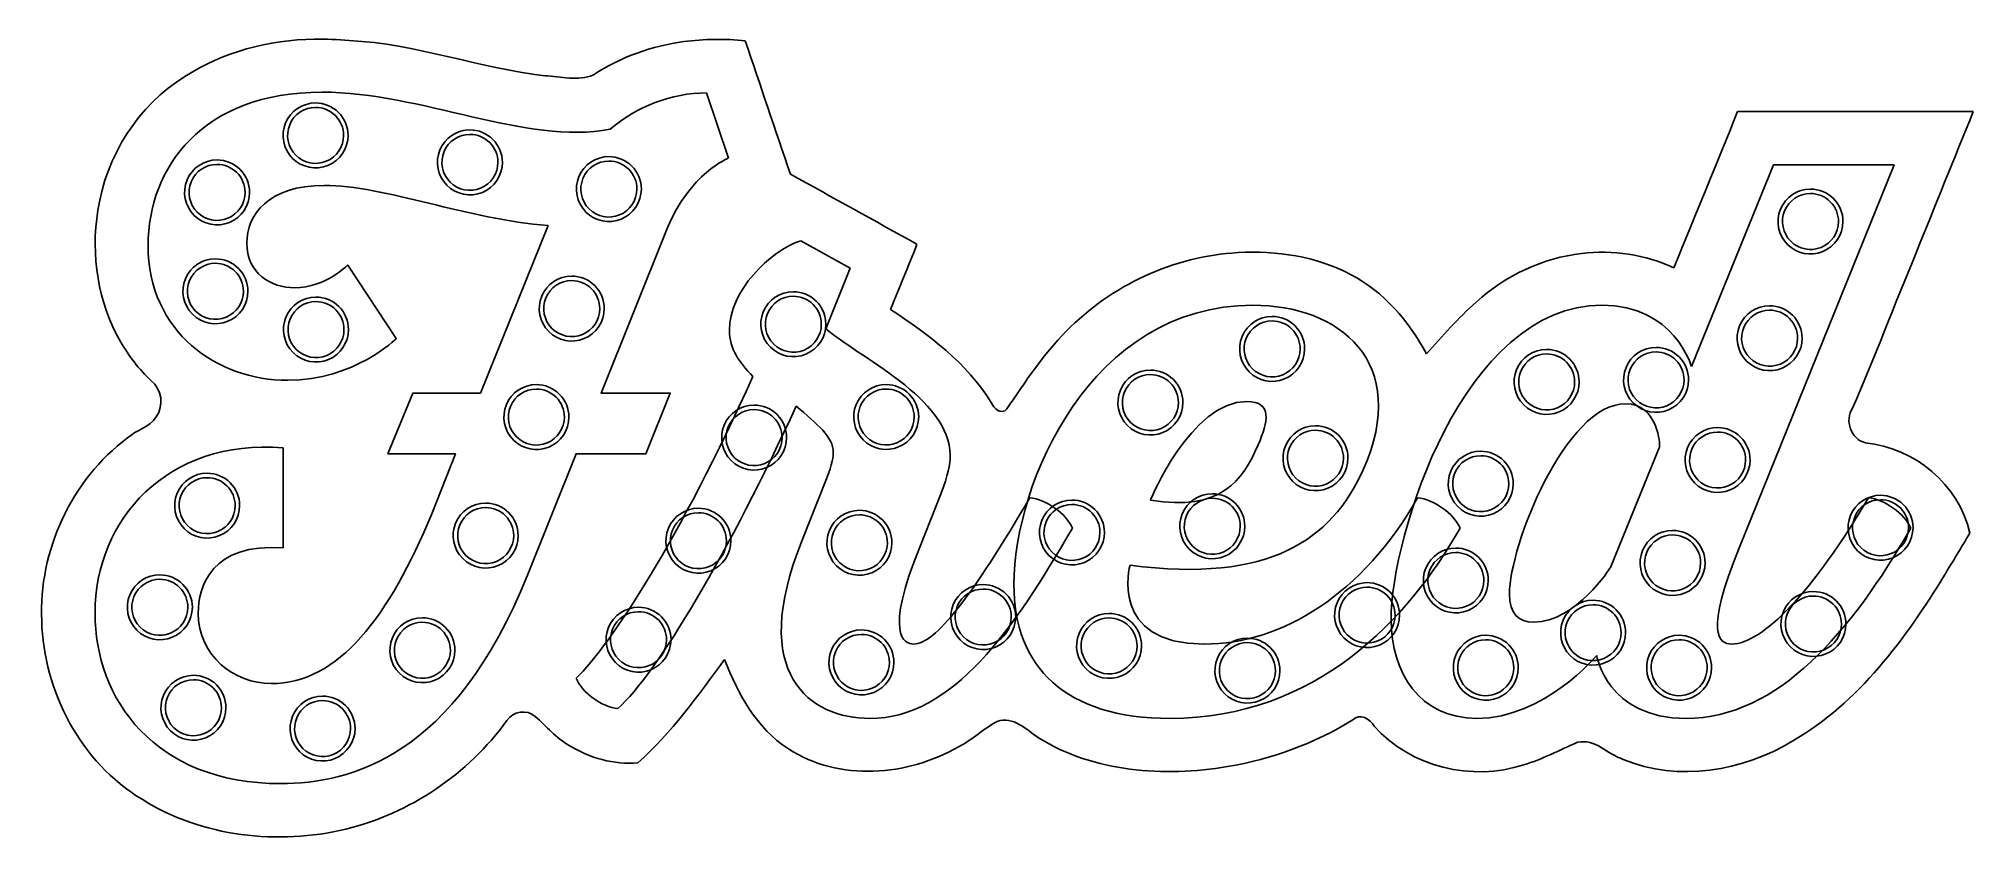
# Model space of a CAD drawing. Header units: millimetres. Extents: x -3.43 to 3.37, y -1.05 to 1.79.
import ezdxf

# ---------------------------------------------------------------- set-up
doc = ezdxf.new("R2010")
doc.units = ezdxf.units.MM
for name, color, linetype in [('Background', 7, 'CONTINUOUS'), ('Lights', 7, 'CONTINUOUS'), ('Text', 7, 'CONTINUOUS')]:
    doc.layers.add(name, color=color, linetype=linetype)

msp = doc.modelspace()

# ---------------------------------------------------------------- linework, layer by layer
at = {"layer": 'Background', "color": 7}
msp.add_lwpolyline([(-2.459108, 1.783529)], close=True, dxfattribs=at)
msp.add_lwpolyline([(3.371969, 1.528702), (2.543737, 1.528702)], dxfattribs=at)
for points in [[(-2.459108, 1.78353), (-2.617823, 1.782404), (-2.782636, 1.736248), (-2.913171, 1.652579)], [(-2.335624, 1.778871), (-2.376677, 1.78219), (-2.417911, 1.78407), (-2.459108, 1.783529)], [(-1.648883, 1.65474), (-1.880262, 1.682156), (-2.101819, 1.767339), (-2.335624, 1.778871)], [(-1.160118, 1.774771), (-1.269491, 1.760561), (-1.383056, 1.720762), (-1.477548, 1.657807)], [(-0.944129, 1.777609), (-1.014098, 1.785292), (-1.089817, 1.78465), (-1.160118, 1.774771)], [(-0.785496, 1.30886), (-0.838443, 1.465086), (-0.89124, 1.621364), (-0.944129, 1.777609)], [(-2.913171, 1.652579), (-3.078074, 1.550295), (-3.190292, 1.372687), (-3.219282, 1.18157)], [(-1.477548, 1.657807), (-1.531967, 1.634276), (-1.592183, 1.652491), (-1.648883, 1.65474)], [(2.543737, 1.528702), (2.469017, 1.345591), (2.394328, 1.162468), (2.319589, 0.979366)], [(3.170621, 1.031419), (3.237737, 1.19718), (3.304853, 1.362941), (3.371969, 1.528702)], [(-0.340583, 1.062258), (-0.488887, 1.144459), (-0.637192, 1.226658), (-0.785496, 1.30886)], [(-3.219282, 1.18157), (-3.244942, 1.024094), (-3.219247, 0.857107), (-3.139165, 0.718309)], [(-0.433164, 0.832728), (-0.402225, 0.909213), (-0.371204, 0.985647), (-0.340583, 1.062258)], [(0.787739, 1.032821), (0.562108, 1.019882), (0.343157, 0.919211), (0.184262, 0.756085)], [(1.183351, 0.955697), (1.061444, 1.019597), (0.922834, 1.040828), (0.787739, 1.032821)], [(1.995247, 1.029578), (1.862218, 1.01491), (1.726313, 0.952206), (1.624871, 0.858587)], [(2.319589, 0.979366), (2.218773, 1.02615), (2.104647, 1.043152), (1.995247, 1.029578)], [(2.947884, 0.485791), (3.02512, 0.66642), (3.095846, 0.849733), (3.170621, 1.031419)], [(1.449987, 0.677016), (1.388436, 0.791616), (1.300228, 0.895215), (1.183351, 0.955697)], [(-0.079253, 0.505606), (-0.16624, 0.644829), (-0.29831, 0.743908), (-0.433164, 0.832728)], [(1.624871, 0.858587), (1.561543, 0.803113), (1.506646, 0.739053), (1.449987, 0.677016)], [(0.184262, 0.756085), (0.102689, 0.67475), (0.039293, 0.577576), (-0.024392, 0.482703)], [(-3.139165, 0.718309), (-3.111861, 0.671215), (-3.073907, 0.621491), (-3.032204, 0.581897)], [(-3.032204, 0.581897), (-2.993665, 0.552259), (-2.986179, 0.494498), (-3.014519, 0.455406)], [(-0.024392, 0.482703), (-0.045035, 0.461232), (-0.071547, 0.483806), (-0.079253, 0.505606)], [(2.992571, 0.363747), (2.941237, 0.376216), (2.918904, 0.442856), (2.947884, 0.485791)], [(-3.014519, 0.455406), (-3.037089, 0.417246), (-3.084109, 0.410118), (-3.115005, 0.38126)], [(-3.115005, 0.38126), (-3.313082, 0.233083), (-3.427327, -0.016823), (-3.416847, -0.261921)], [(3.359589, 0.045865), (3.322569, 0.215962), (3.164201, 0.34781), (2.992571, 0.363747)], [(3.270536, -0.101604), (3.300515, -0.052625), (3.33015, -0.003441), (3.359589, 0.045865)], [(2.737528, -0.684944), (2.969415, -0.549346), (3.133258, -0.327226), (3.270536, -0.101604)], [(-3.416847, -0.261921), (-3.408929, -0.511122), (-3.280369, -0.759937), (-3.064198, -0.890199)], [(-1.321451, -0.762222), (-1.203061, -0.656107), (-1.110693, -0.525616), (-1.016487, -0.398587)], [(-1.016487, -0.398587), (-0.969066, -0.518718), (-0.90525, -0.641218), (-0.792492, -0.712069)], [(-1.781748, -0.61347), (-1.759967, -0.580593), (-1.712493, -0.572384), (-1.682164, -0.598359)], [(-1.682164, -0.598359), (-1.643084, -0.633319), (-1.609364, -0.675094), (-1.562477, -0.700719)], [(-0.058999, -0.616062), (-0.002592, -0.596688), (0.044169, -0.64443), (0.086347, -0.6737)], [(0.751216, -0.775269), (0.906059, -0.74833), (1.057171, -0.693604), (1.190928, -0.611124)], [(1.190928, -0.611124), (1.215765, -0.585931), (1.252418, -0.606932), (1.266132, -0.633346)], [(-2.348206, -0.995031), (-2.121949, -0.94024), (-1.9185, -0.801331), (-1.781748, -0.61347)], [(-0.192407, -0.704858), (-0.145274, -0.679415), (-0.105501, -0.641572), (-0.058999, -0.616062)], [(0.086347, -0.6737), (0.282625, -0.795586), (0.526337, -0.81255), (0.751216, -0.775269)], [(1.266132, -0.633346), (1.395098, -0.776215), (1.609818, -0.829218), (1.791693, -0.768429)], [(1.980637, -0.68948), (2.042522, -0.67592), (2.087221, -0.732061), (2.141533, -0.749635)], [(-1.562477, -0.700719), (-1.490917, -0.744909), (-1.405737, -0.768936), (-1.321451, -0.762222)], [(-0.792492, -0.712069), (-0.613848, -0.829633), (-0.373732, -0.808211), (-0.192407, -0.704858)], [(1.791693, -0.768429), (1.857847, -0.750156), (1.918119, -0.716278), (1.980637, -0.68948)], [(2.141533, -0.749635), (2.335066, -0.830508), (2.561523, -0.790739), (2.737528, -0.684944)], [(-3.064198, -0.890199), (-2.853454, -1.022841), (-2.584702, -1.05205), (-2.348206, -0.995031)]]:
    msp.add_open_spline(points, degree=3, dxfattribs=at)
at = {"layer": 'Lights', "color": 7}
for points in [[(-2.454268, 1.559196)], [(-2.454268, 1.543448)], [(-1.911787, 1.464393)], [(-1.911787, 1.448645)], [(-1.423401, 1.370456)], [(-2.800409, 1.358724)], [(-2.800409, 1.342976)], [(-1.423401, 1.354708)], [(2.799736, 1.256362)], [(2.799736, 1.240614)], [(-2.806315, 1.010811)], [(-2.806315, 0.995063)], [(-1.553913, 0.950063)], [(-1.553913, 0.934315)], [(-0.77513, 0.895181)], [(-2.452771, 0.876283)], [(-2.452771, 0.860535)], [(-0.77513, 0.879433)], [(2.656121, 0.846007)], [(2.656121, 0.830259)], [(0.907721, 0.808133)], [(0.907721, 0.792385)], [(1.872461, 0.69211)], [(2.256906, 0.699354)], [(2.256906, 0.683606)], [(0.479756, 0.619551)], [(1.872461, 0.676362)], [(-1.678283, 0.568527)], [(-1.678283, 0.552779)], [(-0.448716, 0.568763)], [(-0.448716, 0.553015)], [(0.479756, 0.603803)], [(-0.912949, 0.496244)], [(-0.912949, 0.480496)], [(1.060047, 0.423724)], [(1.060047, 0.407976)], [(2.473232, 0.417464)], [(2.473232, 0.401716)], [(1.640858, 0.334157)], [(1.640858, 0.318409)], [(-2.835173, 0.256874)], [(-2.835173, 0.241126)], [(-1.856394, 0.151637)], [(0.204114, 0.162582)], [(0.204114, 0.146834)], [(0.697366, 0.184354)], [(0.697366, 0.168606)], [(3.045934, 0.179236)], [(3.045934, 0.163488)], [(-1.856394, 0.135889)], [(-1.108795, 0.133567)], [(-1.108795, 0.117819)], [(-0.543012, 0.126322)], [(-0.543012, 0.110574)], [(2.31511, 0.055417)], [(2.31511, 0.039669)], [(1.553299, -0.006237)], [(1.553299, -0.021985)], [(-3.001472, -0.100646)], [(-3.001472, -0.116394)], [(-0.107791, -0.134819)], [(1.24139, -0.128087)], [(-0.107791, -0.150567)], [(1.24139, -0.143835)], [(2.035772, -0.189859)], [(2.809995, -0.159307)], [(2.809995, -0.175056)], [(-2.078913, -0.25167)], [(-2.078913, -0.267418)], [(-1.319149, -0.214622)], [(-1.319149, -0.23037)], [(0.334681, -0.236394)], [(0.334681, -0.252142)], [(2.035772, -0.205607)], [(-0.53576, -0.294426)], [(-0.53576, -0.310174)], [(0.820677, -0.323402)], [(0.820677, -0.33915)], [(1.658583, -0.313166)], [(1.658583, -0.328914)], [(2.338114, -0.313166)], [(2.338114, -0.328914)], [(-2.88348, -0.453993)], [(-2.88348, -0.469741)], [(-2.429701, -0.527103)], [(-2.429701, -0.542851)]]:
    msp.add_lwpolyline(points, close=True, dxfattribs=at)
for points in [[(-2.454268, 1.559196), (-2.500446, 1.559196), (-2.542078, 1.531379), (-2.55975, 1.488715)], [(-2.454268, 1.543448), (-2.494077, 1.543448), (-2.529966, 1.519468), (-2.545201, 1.482689)], [(-2.373535, 1.525756), (-2.394946, 1.547168), (-2.423987, 1.559196), (-2.454268, 1.559196)], [(-2.38467, 1.51462), (-2.403129, 1.533079), (-2.428164, 1.543448), (-2.454268, 1.543448)], [(-2.355842, 1.445023), (-2.355842, 1.471127), (-2.366212, 1.496162), (-2.38467, 1.51462)], [(-2.340094, 1.445023), (-2.340094, 1.475304), (-2.352123, 1.504344), (-2.373535, 1.525756)], [(-2.55975, 1.488715), (-2.577422, 1.446052), (-2.567654, 1.396944), (-2.535, 1.364291)], [(-2.545201, 1.482689), (-2.560435, 1.44591), (-2.552014, 1.403576), (-2.523865, 1.375426)], [(-2.416602, 1.35409), (-2.379823, 1.369325), (-2.355842, 1.405214), (-2.355842, 1.445023)], [(-2.410575, 1.339541), (-2.367912, 1.357213), (-2.340094, 1.398844), (-2.340094, 1.445023)], [(-1.911787, 1.464393), (-1.957966, 1.464393), (-1.999598, 1.436576), (-2.01727, 1.393912)], [(-1.911787, 1.448645), (-1.951596, 1.448645), (-1.987486, 1.424665), (-2.00272, 1.387886)], [(-1.831055, 1.430953), (-1.852466, 1.452364), (-1.881507, 1.464393), (-1.911787, 1.464393)], [(-1.84219, 1.419817), (-1.860648, 1.438276), (-1.885683, 1.448645), (-1.911787, 1.448645)], [(-1.797614, 1.35022), (-1.797614, 1.380501), (-1.809643, 1.409541), (-1.831055, 1.430953)], [(-2.535, 1.364291), (-2.502347, 1.331637), (-2.453239, 1.321869), (-2.410575, 1.339541)], [(-2.523865, 1.375426), (-2.495715, 1.347277), (-2.453381, 1.338856), (-2.416602, 1.35409)], [(-2.01727, 1.393912), (-2.034941, 1.351249), (-2.025173, 1.302141), (-1.99252, 1.269487)], [(-2.00272, 1.387886), (-2.017955, 1.351107), (-2.009534, 1.308772), (-1.981384, 1.280623)], [(-1.813362, 1.35022), (-1.813362, 1.376324), (-1.823732, 1.401359), (-1.84219, 1.419817)], [(-1.423401, 1.370456), (-1.46958, 1.370456), (-1.511212, 1.342639), (-1.528884, 1.299975)], [(-1.342669, 1.337016), (-1.36408, 1.358427), (-1.393121, 1.370456), (-1.423401, 1.370456)], [(-2.800409, 1.358724), (-2.846588, 1.358724), (-2.88822, 1.330907), (-2.905892, 1.288243)], [(-2.800409, 1.342976), (-2.840219, 1.342976), (-2.876108, 1.318995), (-2.891342, 1.282216)], [(-2.719677, 1.325283), (-2.741088, 1.346695), (-2.770129, 1.358724), (-2.800409, 1.358724)], [(-2.730812, 1.314148), (-2.74927, 1.332606), (-2.774305, 1.342976), (-2.800409, 1.342976)], [(-2.701984, 1.244551), (-2.701984, 1.270655), (-2.712354, 1.29569), (-2.730812, 1.314148)], [(-2.686236, 1.244551), (-2.686236, 1.274831), (-2.698265, 1.303872), (-2.719677, 1.325283)], [(-1.874122, 1.259287), (-1.837343, 1.274521), (-1.813362, 1.310411), (-1.813362, 1.35022)], [(-1.868095, 1.244738), (-1.825431, 1.26241), (-1.797614, 1.304041), (-1.797614, 1.35022)], [(-1.528884, 1.299975), (-1.546556, 1.257312), (-1.536787, 1.208204), (-1.504134, 1.17555)], [(-1.514334, 1.293949), (-1.529569, 1.25717), (-1.521148, 1.214835), (-1.492999, 1.186686)], [(-1.423401, 1.354708), (-1.463211, 1.354708), (-1.4991, 1.330728), (-1.514334, 1.293949)], [(-1.353804, 1.32588), (-1.372263, 1.344338), (-1.397297, 1.354708), (-1.423401, 1.354708)], [(-1.324976, 1.256283), (-1.324976, 1.282387), (-1.335346, 1.307422), (-1.353804, 1.32588)], [(-1.309228, 1.256283), (-1.309228, 1.286564), (-1.321257, 1.315604), (-1.342669, 1.337016)], [(-2.905892, 1.288243), (-2.923563, 1.245579), (-2.913795, 1.196471), (-2.881142, 1.163818)], [(-2.891342, 1.282216), (-2.906577, 1.245438), (-2.898156, 1.203103), (-2.870006, 1.174954)], [(-2.762744, 1.153618), (-2.725965, 1.168852), (-2.701984, 1.204742), (-2.701984, 1.244551)], [(-2.756717, 1.139068), (-2.714053, 1.15674), (-2.686236, 1.198372), (-2.686236, 1.244551)], [(-1.99252, 1.269487), (-1.959867, 1.236834), (-1.910759, 1.227066), (-1.868095, 1.244738)], [(-1.981384, 1.280623), (-1.953235, 1.252474), (-1.9109, 1.244053), (-1.874122, 1.259287)], [(-1.385736, 1.16535), (-1.348957, 1.180584), (-1.324976, 1.216474), (-1.324976, 1.256283)], [(-1.379709, 1.150801), (-1.337046, 1.168473), (-1.309228, 1.210104), (-1.309228, 1.256283)], [(2.799736, 1.256362), (2.753558, 1.256362), (2.711926, 1.228544), (2.694254, 1.185881)], [(2.799736, 1.240614), (2.759927, 1.240614), (2.724038, 1.216633), (2.708803, 1.179854)], [(2.880469, 1.222921), (2.859057, 1.244333), (2.830017, 1.256362), (2.799736, 1.256362)], [(2.869334, 1.211786), (2.850875, 1.230244), (2.82584, 1.240614), (2.799736, 1.240614)], [(-2.881142, 1.163818), (-2.848489, 1.131165), (-2.799381, 1.121397), (-2.756717, 1.139068)], [(-2.870006, 1.174954), (-2.841857, 1.146804), (-2.799523, 1.138383), (-2.762744, 1.153618)], [(-1.504134, 1.17555), (-1.471481, 1.142897), (-1.422373, 1.133129), (-1.379709, 1.150801)], [(-1.492999, 1.186686), (-1.464849, 1.158537), (-1.422515, 1.150116), (-1.385736, 1.16535)], [(2.694254, 1.185881), (2.676582, 1.143217), (2.68635, 1.094109), (2.719004, 1.061456)], [(2.708803, 1.179854), (2.693569, 1.143075), (2.70199, 1.100741), (2.730139, 1.072591)], [(2.898162, 1.142189), (2.898162, 1.168293), (2.887792, 1.193327), (2.869334, 1.211786)], [(2.91391, 1.142189), (2.91391, 1.172469), (2.901881, 1.20151), (2.880469, 1.222921)], [(2.837402, 1.051256), (2.874181, 1.06649), (2.898162, 1.102379), (2.898162, 1.142189)], [(2.843429, 1.036706), (2.886092, 1.054378), (2.91391, 1.09601), (2.91391, 1.142189)], [(2.719004, 1.061456), (2.751657, 1.028803), (2.800765, 1.019034), (2.843429, 1.036706)], [(2.730139, 1.072591), (2.758289, 1.044442), (2.800623, 1.036021), (2.837402, 1.051256)], [(-2.806315, 1.010811), (-2.852494, 1.010811), (-2.894125, 0.982993), (-2.911797, 0.94033)], [(-2.806315, 0.995063), (-2.846124, 0.995063), (-2.882013, 0.971082), (-2.897248, 0.934303)], [(-2.725582, 0.97737), (-2.746994, 0.998782), (-2.776034, 1.010811), (-2.806315, 1.010811)], [(-2.736718, 0.966235), (-2.755176, 0.984693), (-2.780211, 0.995063), (-2.806315, 0.995063)], [(-2.70789, 0.896637), (-2.70789, 0.922741), (-2.718259, 0.947776), (-2.736718, 0.966235)], [(-2.692142, 0.896637), (-2.692142, 0.926918), (-2.70417, 0.955958), (-2.725582, 0.97737)], [(-2.911797, 0.94033), (-2.929469, 0.897666), (-2.919701, 0.848558), (-2.887047, 0.815905)], [(-2.897248, 0.934303), (-2.912482, 0.897524), (-2.904061, 0.85519), (-2.875912, 0.82704)], [(-2.768649, 0.805704), (-2.73187, 0.820939), (-2.70789, 0.856828), (-2.70789, 0.896637)], [(-2.762623, 0.791155), (-2.719959, 0.808827), (-2.692142, 0.850459), (-2.692142, 0.896637)], [(-1.553913, 0.950063), (-1.600092, 0.950063), (-1.641724, 0.922245), (-1.659396, 0.879582)], [(-1.553913, 0.934315), (-1.593722, 0.934315), (-1.629612, 0.910334), (-1.644846, 0.873555)], [(-1.473181, 0.916622), (-1.494592, 0.938034), (-1.523633, 0.950063), (-1.553913, 0.950063)], [(-1.484316, 0.905486), (-1.502774, 0.923945), (-1.527809, 0.934315), (-1.553913, 0.934315)], [(-1.455488, 0.835889), (-1.455488, 0.861993), (-1.465858, 0.887028), (-1.484316, 0.905486)], [(-1.43974, 0.835889), (-1.43974, 0.86617), (-1.451769, 0.89521), (-1.473181, 0.916622)], [(-0.77513, 0.895181), (-0.821308, 0.895181), (-0.86294, 0.867363), (-0.880612, 0.8247)], [(-0.694397, 0.86174), (-0.715809, 0.883152), (-0.744849, 0.895181), (-0.77513, 0.895181)], [(-2.875912, 0.82704), (-2.847762, 0.798891), (-2.805428, 0.79047), (-2.768649, 0.805704)], [(-2.452771, 0.876283), (-2.49895, 0.876283), (-2.540582, 0.848466), (-2.558254, 0.805802)], [(-2.452771, 0.860535), (-2.492581, 0.860535), (-2.52847, 0.836555), (-2.543704, 0.799776)], [(-2.372039, 0.842843), (-2.39345, 0.864254), (-2.422491, 0.876283), (-2.452771, 0.876283)], [(-2.383174, 0.831707), (-2.401633, 0.850165), (-2.426667, 0.860535), (-2.452771, 0.860535)], [(-2.354346, 0.76211), (-2.354346, 0.788214), (-2.364716, 0.813249), (-2.383174, 0.831707)], [(-2.338598, 0.76211), (-2.338598, 0.79239), (-2.350627, 0.821431), (-2.372039, 0.842843)], [(-1.659396, 0.879582), (-1.677067, 0.836918), (-1.667299, 0.78781), (-1.634646, 0.755157)], [(-1.644846, 0.873555), (-1.660081, 0.836776), (-1.65166, 0.794442), (-1.62351, 0.766292)], [(-1.516247, 0.744956), (-1.479469, 0.760191), (-1.455488, 0.79608), (-1.455488, 0.835889)], [(-1.510221, 0.730407), (-1.467557, 0.748079), (-1.43974, 0.789711), (-1.43974, 0.835889)], [(-0.880612, 0.8247), (-0.898284, 0.782036), (-0.888516, 0.732928), (-0.855862, 0.700275)], [(-0.866063, 0.818673), (-0.881297, 0.781894), (-0.872876, 0.73956), (-0.844727, 0.71141)], [(-0.77513, 0.879433), (-0.814939, 0.879433), (-0.850828, 0.855452), (-0.866063, 0.818673)], [(-0.705533, 0.850605), (-0.723991, 0.869063), (-0.749026, 0.879433), (-0.77513, 0.879433)], [(-0.676705, 0.781007), (-0.676705, 0.807111), (-0.687074, 0.832146), (-0.705533, 0.850605)], [(-0.660956, 0.781007), (-0.660956, 0.811288), (-0.672985, 0.840329), (-0.694397, 0.86174)], [(2.656121, 0.846007), (2.609942, 0.846007), (2.568311, 0.81819), (2.550639, 0.775526)], [(2.656121, 0.830259), (2.616312, 0.830259), (2.580422, 0.806279), (2.565188, 0.7695)], [(2.736854, 0.812567), (2.715442, 0.833979), (2.686402, 0.846007), (2.656121, 0.846007)], [(2.725718, 0.801431), (2.70726, 0.81989), (2.682225, 0.830259), (2.656121, 0.830259)], [(-2.887047, 0.815905), (-2.854394, 0.783251), (-2.805286, 0.773483), (-2.762623, 0.791155)], [(-2.558254, 0.805802), (-2.575926, 0.763138), (-2.566157, 0.71403), (-2.533504, 0.681377)], [(-2.543704, 0.799776), (-2.558939, 0.762997), (-2.550518, 0.720662), (-2.522369, 0.692513)], [(-2.415106, 0.671177), (-2.378327, 0.686411), (-2.354346, 0.722301), (-2.354346, 0.76211)], [(-2.409079, 0.656628), (-2.366416, 0.674299), (-2.338598, 0.715931), (-2.338598, 0.76211)], [(-1.634646, 0.755157), (-1.601993, 0.722503), (-1.552885, 0.712735), (-1.510221, 0.730407)], [(-1.62351, 0.766292), (-1.595361, 0.738143), (-1.553026, 0.729722), (-1.516247, 0.744956)], [(-0.737464, 0.690074), (-0.700685, 0.705309), (-0.676705, 0.741198), (-0.676705, 0.781007)], [(-0.731438, 0.675525), (-0.688774, 0.693197), (-0.660956, 0.734829), (-0.660956, 0.781007)], [(0.907721, 0.808133), (0.861542, 0.808133), (0.81991, 0.780316), (0.802238, 0.737652)], [(0.907721, 0.792385), (0.867911, 0.792385), (0.832022, 0.768405), (0.816788, 0.731626)], [(0.988453, 0.774693), (0.967042, 0.796105), (0.938001, 0.808133), (0.907721, 0.808133)], [(0.977318, 0.763557), (0.958859, 0.782016), (0.933825, 0.792385), (0.907721, 0.792385)], [(1.006146, 0.69396), (1.006146, 0.720064), (0.995776, 0.745099), (0.977318, 0.763557)], [(1.021894, 0.69396), (1.021894, 0.724241), (1.009865, 0.753281), (0.988453, 0.774693)], [(2.550639, 0.775526), (2.532967, 0.732863), (2.542735, 0.683755), (2.575388, 0.651102)], [(2.565188, 0.7695), (2.549954, 0.732721), (2.558375, 0.690387), (2.586524, 0.662237)], [(2.754546, 0.731834), (2.754546, 0.757938), (2.744176, 0.782973), (2.725718, 0.801431)], [(2.770294, 0.731834), (2.770294, 0.762115), (2.758265, 0.791155), (2.736854, 0.812567)], [(-2.533504, 0.681377), (-2.500851, 0.648724), (-2.451743, 0.638956), (-2.409079, 0.656628)], [(-2.522369, 0.692513), (-2.494219, 0.664363), (-2.451885, 0.655942), (-2.415106, 0.671177)], [(-0.855862, 0.700275), (-0.823209, 0.667621), (-0.774101, 0.657853), (-0.731438, 0.675525)], [(-0.844727, 0.71141), (-0.816577, 0.683261), (-0.774243, 0.67484), (-0.737464, 0.690074)], [(0.802238, 0.737652), (0.784567, 0.694989), (0.794335, 0.645881), (0.826988, 0.613228)], [(0.816788, 0.731626), (0.801553, 0.694847), (0.809974, 0.652513), (0.838124, 0.624363)], [(0.945386, 0.603027), (0.982165, 0.618262), (1.006146, 0.654151), (1.006146, 0.69396)], [(0.951413, 0.588478), (0.994076, 0.60615), (1.021894, 0.647781), (1.021894, 0.69396)], [(1.872461, 0.69211), (1.826282, 0.69211), (1.78465, 0.664292), (1.766979, 0.621629)], [(1.953193, 0.658669), (1.931782, 0.680081), (1.902741, 0.69211), (1.872461, 0.69211)], [(2.256906, 0.699354), (2.210727, 0.699354), (2.169095, 0.671537), (2.151423, 0.628873)], [(2.256906, 0.683606), (2.217096, 0.683606), (2.181207, 0.659625), (2.165973, 0.622846)], [(2.337638, 0.665913), (2.316227, 0.687325), (2.287186, 0.699354), (2.256906, 0.699354)], [(2.326503, 0.654778), (2.308045, 0.673236), (2.28301, 0.683606), (2.256906, 0.683606)], [(2.693787, 0.640901), (2.730566, 0.656136), (2.754546, 0.692025), (2.754546, 0.731834)], [(2.699813, 0.626352), (2.742477, 0.644024), (2.770294, 0.685655), (2.770294, 0.731834)], [(0.479756, 0.619551), (0.433577, 0.619551), (0.391946, 0.591733), (0.374274, 0.54907)], [(0.560489, 0.58611), (0.539077, 0.607522), (0.510037, 0.619551), (0.479756, 0.619551)], [(0.826988, 0.613228), (0.859641, 0.580574), (0.908749, 0.570806), (0.951413, 0.588478)], [(0.838124, 0.624363), (0.866273, 0.596214), (0.908607, 0.587793), (0.945386, 0.603027)], [(1.766979, 0.621629), (1.749307, 0.578965), (1.759075, 0.529857), (1.791728, 0.497204)], [(1.781528, 0.615602), (1.766293, 0.578823), (1.774714, 0.536489), (1.802864, 0.508339)], [(1.872461, 0.676362), (1.832652, 0.676362), (1.796762, 0.652381), (1.781528, 0.615602)], [(1.942058, 0.647534), (1.9236, 0.665992), (1.898565, 0.676362), (1.872461, 0.676362)], [(1.970886, 0.577937), (1.970886, 0.604041), (1.960516, 0.629075), (1.942058, 0.647534)], [(1.986634, 0.577937), (1.986634, 0.608217), (1.974605, 0.637258), (1.953193, 0.658669)], [(2.151423, 0.628873), (2.133752, 0.586209), (2.14352, 0.537101), (2.176173, 0.504448)], [(2.165973, 0.622846), (2.150738, 0.586067), (2.159159, 0.543733), (2.187309, 0.515584)], [(2.355331, 0.585181), (2.355331, 0.611285), (2.344961, 0.63632), (2.326503, 0.654778)], [(2.371079, 0.585181), (2.371079, 0.615461), (2.35905, 0.644502), (2.337638, 0.665913)], [(2.575388, 0.651102), (2.608042, 0.618448), (2.65715, 0.60868), (2.699813, 0.626352)], [(2.586524, 0.662237), (2.614673, 0.634088), (2.657008, 0.625667), (2.693787, 0.640901)], [(-1.678283, 0.568527), (-1.724462, 0.568527), (-1.766094, 0.54071), (-1.783766, 0.498046)], [(-1.678283, 0.552779), (-1.718093, 0.552779), (-1.753982, 0.528799), (-1.769216, 0.49202)], [(-1.597551, 0.535087), (-1.618962, 0.556498), (-1.648003, 0.568527), (-1.678283, 0.568527)], [(-1.608686, 0.523951), (-1.627144, 0.542409), (-1.652179, 0.552779), (-1.678283, 0.552779)], [(-0.448716, 0.568763), (-0.494895, 0.568763), (-0.536527, 0.540946), (-0.554199, 0.498282)], [(-0.448716, 0.553015), (-0.488526, 0.553015), (-0.524415, 0.529035), (-0.539649, 0.492256)], [(-0.367984, 0.535323), (-0.389395, 0.556734), (-0.418436, 0.568763), (-0.448716, 0.568763)], [(-0.379119, 0.524187), (-0.397578, 0.542646), (-0.422612, 0.553015), (-0.448716, 0.553015)], [(0.374274, 0.54907), (0.356602, 0.506406), (0.36637, 0.457298), (0.399023, 0.424645)], [(0.479756, 0.603803), (0.439947, 0.603803), (0.404057, 0.579822), (0.388823, 0.543043)], [(0.549353, 0.574975), (0.530895, 0.593433), (0.50586, 0.603803), (0.479756, 0.603803)], [(0.578181, 0.505378), (0.578181, 0.531482), (0.567812, 0.556516), (0.549353, 0.574975)], [(0.593929, 0.505378), (0.593929, 0.535658), (0.5819, 0.564699), (0.560489, 0.58611)], [(1.910127, 0.487004), (1.946905, 0.502238), (1.970886, 0.538127), (1.970886, 0.577937)], [(1.916153, 0.472454), (1.958817, 0.490126), (1.986634, 0.531758), (1.986634, 0.577937)], [(2.294571, 0.494248), (2.33135, 0.509482), (2.355331, 0.545371), (2.355331, 0.585181)], [(2.300598, 0.479698), (2.343262, 0.49737), (2.371079, 0.539002), (2.371079, 0.585181)], [(-1.783766, 0.498046), (-1.801437, 0.455383), (-1.791669, 0.406275), (-1.759016, 0.373621)], [(-1.769216, 0.49202), (-1.784451, 0.455241), (-1.77603, 0.412906), (-1.74788, 0.384757)], [(-1.579858, 0.454354), (-1.579858, 0.480458), (-1.590228, 0.505493), (-1.608686, 0.523951)], [(-1.56411, 0.454354), (-1.56411, 0.484635), (-1.576139, 0.513675), (-1.597551, 0.535087)], [(-0.912949, 0.496244), (-0.959127, 0.496244), (-1.000759, 0.468426), (-1.018431, 0.425763)], [(-0.912949, 0.480496), (-0.952758, 0.480496), (-0.988647, 0.456515), (-1.003882, 0.419736)], [(-0.832216, 0.462803), (-0.853628, 0.484215), (-0.882668, 0.496244), (-0.912949, 0.496244)], [(-0.843351, 0.451668), (-0.86181, 0.470126), (-0.886845, 0.480496), (-0.912949, 0.480496)], [(-0.554199, 0.498282), (-0.57187, 0.455619), (-0.562102, 0.406511), (-0.529449, 0.373857)], [(-0.539649, 0.492256), (-0.554884, 0.455477), (-0.546463, 0.413142), (-0.518313, 0.384993)], [(-0.350291, 0.45459), (-0.350291, 0.480694), (-0.360661, 0.505729), (-0.379119, 0.524187)], [(-0.334543, 0.45459), (-0.334543, 0.484871), (-0.346572, 0.513911), (-0.367984, 0.535323)], [(0.388823, 0.543043), (0.373589, 0.506264), (0.38201, 0.46393), (0.410159, 0.43578)], [(0.517422, 0.414445), (0.554201, 0.429679), (0.578181, 0.465568), (0.578181, 0.505378)], [(0.523448, 0.399895), (0.566112, 0.417567), (0.593929, 0.459199), (0.593929, 0.505378)], [(1.791728, 0.497204), (1.824381, 0.464551), (1.873489, 0.454782), (1.916153, 0.472454)], [(1.802864, 0.508339), (1.831013, 0.48019), (1.873348, 0.471769), (1.910127, 0.487004)], [(2.176173, 0.504448), (2.208826, 0.471795), (2.257934, 0.462027), (2.300598, 0.479698)], [(2.187309, 0.515584), (2.215458, 0.487434), (2.257792, 0.479013), (2.294571, 0.494248)], [(-1.640618, 0.363421), (-1.603839, 0.378655), (-1.579858, 0.414545), (-1.579858, 0.454354)], [(-1.634591, 0.348872), (-1.591927, 0.366543), (-1.56411, 0.408175), (-1.56411, 0.454354)], [(-1.018431, 0.425763), (-1.036103, 0.383099), (-1.026335, 0.333991), (-0.993681, 0.301338)], [(-1.003882, 0.419736), (-1.019116, 0.382957), (-1.010695, 0.340623), (-0.982546, 0.312473)], [(-0.814523, 0.38207), (-0.814523, 0.408174), (-0.824893, 0.433209), (-0.843351, 0.451668)], [(-0.798775, 0.38207), (-0.798775, 0.412351), (-0.810804, 0.441392), (-0.832216, 0.462803)], [(-0.411051, 0.363657), (-0.374272, 0.378891), (-0.350291, 0.414781), (-0.350291, 0.45459)], [(-0.405024, 0.349108), (-0.362361, 0.36678), (-0.334543, 0.408411), (-0.334543, 0.45459)], [(0.399023, 0.424645), (0.431677, 0.391992), (0.480785, 0.382223), (0.523448, 0.399895)], [(0.410159, 0.43578), (0.438308, 0.407631), (0.480643, 0.39921), (0.517422, 0.414445)], [(1.060047, 0.423724), (1.013869, 0.423724), (0.972237, 0.395907), (0.954565, 0.353243)], [(1.060047, 0.407976), (1.020238, 0.407976), (0.984349, 0.383995), (0.969114, 0.347216)], [(1.14078, 0.390283), (1.119368, 0.411695), (1.090328, 0.423724), (1.060047, 0.423724)], [(1.129645, 0.379148), (1.111186, 0.397606), (1.086151, 0.407976), (1.060047, 0.407976)], [(2.473232, 0.417464), (2.427054, 0.417464), (2.385422, 0.389647), (2.36775, 0.346983)], [(2.553965, 0.384024), (2.532554, 0.405435), (2.503513, 0.417464), (2.473232, 0.417464)], [(-1.759016, 0.373621), (-1.726363, 0.340968), (-1.677255, 0.3312), (-1.634591, 0.348872)], [(-1.74788, 0.384757), (-1.719731, 0.356607), (-1.677397, 0.348187), (-1.640618, 0.363421)], [(-0.875283, 0.291137), (-0.838504, 0.306372), (-0.814523, 0.342261), (-0.814523, 0.38207)], [(-0.869256, 0.276588), (-0.826593, 0.29426), (-0.798775, 0.335892), (-0.798775, 0.38207)], [(-0.529449, 0.373857), (-0.496796, 0.341204), (-0.447688, 0.331436), (-0.405024, 0.349108)], [(-0.518313, 0.384993), (-0.490164, 0.356844), (-0.44783, 0.348423), (-0.411051, 0.363657)], [(0.954565, 0.353243), (0.936893, 0.310579), (0.946661, 0.261471), (0.979315, 0.228818)], [(0.969114, 0.347216), (0.95388, 0.310438), (0.962301, 0.268103), (0.99045, 0.239954)], [(1.158473, 0.309551), (1.158473, 0.335655), (1.148103, 0.36069), (1.129645, 0.379148)], [(1.174221, 0.309551), (1.174221, 0.339831), (1.162192, 0.368872), (1.14078, 0.390283)], [(2.36775, 0.346983), (2.350078, 0.30432), (2.359846, 0.255212), (2.3925, 0.222558)], [(2.382299, 0.340957), (2.367065, 0.304178), (2.375486, 0.261843), (2.403635, 0.233694)], [(2.473232, 0.401716), (2.433423, 0.401716), (2.397534, 0.377736), (2.382299, 0.340957)], [(2.54283, 0.372888), (2.524371, 0.391346), (2.499336, 0.401716), (2.473232, 0.401716)], [(2.571658, 0.303291), (2.571658, 0.329395), (2.561288, 0.35443), (2.54283, 0.372888)], [(2.587406, 0.303291), (2.587406, 0.333572), (2.575377, 0.362612), (2.553965, 0.384024)], [(-0.993681, 0.301338), (-0.961028, 0.268684), (-0.91192, 0.258916), (-0.869256, 0.276588)], [(-0.982546, 0.312473), (-0.954396, 0.284324), (-0.912062, 0.275903), (-0.875283, 0.291137)], [(1.097713, 0.218618), (1.134492, 0.233852), (1.158473, 0.269742), (1.158473, 0.309551)], [(1.10374, 0.204068), (1.146403, 0.22174), (1.174221, 0.263372), (1.174221, 0.309551)], [(1.640858, 0.334157), (1.59468, 0.334157), (1.553048, 0.30634), (1.535376, 0.263676)], [(1.640858, 0.318409), (1.601049, 0.318409), (1.56516, 0.294429), (1.549925, 0.25765)], [(1.721591, 0.300717), (1.700179, 0.322128), (1.671139, 0.334157), (1.640858, 0.334157)], [(1.710456, 0.289581), (1.691997, 0.308039), (1.666962, 0.318409), (1.640858, 0.318409)], [(1.739284, 0.219984), (1.739284, 0.246088), (1.728914, 0.271123), (1.710456, 0.289581)], [(1.755032, 0.219984), (1.755032, 0.250264), (1.743003, 0.279305), (1.721591, 0.300717)], [(2.510898, 0.212358), (2.547677, 0.227592), (2.571658, 0.263482), (2.571658, 0.303291)], [(2.516925, 0.197809), (2.559588, 0.21548), (2.587406, 0.257112), (2.587406, 0.303291)], [(-2.835173, 0.256874), (-2.881352, 0.256874), (-2.922983, 0.229056), (-2.940655, 0.186393)], [(-2.835173, 0.241126), (-2.874982, 0.241126), (-2.910872, 0.217145), (-2.926106, 0.180366)], [(-2.75444, 0.223433), (-2.775852, 0.244845), (-2.804892, 0.256874), (-2.835173, 0.256874)], [(-2.765576, 0.212298), (-2.784034, 0.230756), (-2.809069, 0.241126), (-2.835173, 0.241126)], [(-2.736748, 0.1427), (-2.736748, 0.168804), (-2.747118, 0.193839), (-2.765576, 0.212298)], [(-2.721, 0.1427), (-2.721, 0.172981), (-2.733029, 0.202021), (-2.75444, 0.223433)], [(0.979315, 0.228818), (1.011968, 0.196165), (1.061076, 0.186397), (1.10374, 0.204068)], [(0.99045, 0.239954), (1.0186, 0.211804), (1.060934, 0.203383), (1.097713, 0.218618)], [(1.535376, 0.263676), (1.517704, 0.221012), (1.527472, 0.171905), (1.560126, 0.139251)], [(1.549925, 0.25765), (1.534691, 0.220871), (1.543112, 0.178536), (1.571261, 0.150387)], [(1.678524, 0.129051), (1.715303, 0.144285), (1.739284, 0.180175), (1.739284, 0.219984)], [(1.684551, 0.114502), (1.727214, 0.132173), (1.755032, 0.173805), (1.755032, 0.219984)], [(2.3925, 0.222558), (2.425153, 0.189905), (2.474261, 0.180137), (2.516925, 0.197809)], [(2.403635, 0.233694), (2.431785, 0.205544), (2.474119, 0.197124), (2.510898, 0.212358)], [(-2.940655, 0.186393), (-2.958327, 0.143729), (-2.948559, 0.094621), (-2.915906, 0.061968)], [(-2.926106, 0.180366), (-2.94134, 0.143587), (-2.93292, 0.101253), (-2.90477, 0.073103)], [(-2.797507, 0.051767), (-2.760728, 0.067002), (-2.736748, 0.102891), (-2.736748, 0.1427)], [(-2.791481, 0.037218), (-2.748817, 0.05489), (-2.721, 0.096522), (-2.721, 0.1427)], [(-1.856394, 0.151637), (-1.902572, 0.151637), (-1.944204, 0.12382), (-1.961876, 0.081156)], [(-1.775661, 0.118197), (-1.797072, 0.139608), (-1.826113, 0.151637), (-1.856394, 0.151637)], [(0.204114, 0.162582), (0.157936, 0.162582), (0.116304, 0.134765), (0.098632, 0.092101)], [(0.204114, 0.146834), (0.164305, 0.146834), (0.128416, 0.122854), (0.113181, 0.086075)], [(0.284847, 0.129142), (0.263435, 0.150553), (0.234395, 0.162582), (0.204114, 0.162582)], [(0.273711, 0.118006), (0.255253, 0.136464), (0.230218, 0.146834), (0.204114, 0.146834)], [(0.697366, 0.184354), (0.651188, 0.184354), (0.609556, 0.156537), (0.591884, 0.113873)], [(0.697366, 0.168606), (0.657557, 0.168606), (0.621668, 0.144625), (0.606433, 0.107846)], [(0.778099, 0.150913), (0.756687, 0.172325), (0.727647, 0.184354), (0.697366, 0.184354)], [(0.766963, 0.139778), (0.748505, 0.158236), (0.72347, 0.168606), (0.697366, 0.168606)], [(0.795792, 0.070181), (0.795792, 0.096285), (0.785422, 0.12132), (0.766963, 0.139778)], [(0.81154, 0.070181), (0.81154, 0.100461), (0.799511, 0.129502), (0.778099, 0.150913)], [(1.560126, 0.139251), (1.592779, 0.106598), (1.641887, 0.09683), (1.684551, 0.114502)], [(1.571261, 0.150387), (1.599411, 0.122237), (1.641745, 0.113816), (1.678524, 0.129051)], [(3.045934, 0.179236), (2.999755, 0.179236), (2.958124, 0.151418), (2.940452, 0.108755)], [(3.045934, 0.163488), (3.006125, 0.163488), (2.970235, 0.139507), (2.955001, 0.102728)], [(3.126667, 0.145795), (3.105255, 0.167207), (3.076215, 0.179236), (3.045934, 0.179236)], [(3.115531, 0.13466), (3.097073, 0.153118), (3.072038, 0.163488), (3.045934, 0.163488)], [(3.160107, 0.065063), (3.160107, 0.095343), (3.148078, 0.124384), (3.126667, 0.145795)], [(-2.90477, 0.073103), (-2.876621, 0.044954), (-2.834286, 0.036533), (-2.797507, 0.051767)], [(-1.961876, 0.081156), (-1.979548, 0.038493), (-1.969779, -0.010615), (-1.937126, -0.043268)], [(-1.947327, 0.07513), (-1.962561, 0.038351), (-1.95414, -0.003984), (-1.925991, -0.032133)], [(-1.856394, 0.135889), (-1.896203, 0.135889), (-1.932092, 0.111909), (-1.947327, 0.07513)], [(-1.786796, 0.107061), (-1.805255, 0.12552), (-1.83029, 0.135889), (-1.856394, 0.135889)], [(-1.757968, 0.037464), (-1.757968, 0.063568), (-1.768338, 0.088603), (-1.786796, 0.107061)], [(-1.74222, 0.037464), (-1.74222, 0.067745), (-1.754249, 0.096785), (-1.775661, 0.118197)], [(-1.108795, 0.133567), (-1.154974, 0.133567), (-1.196606, 0.105749), (-1.214277, 0.063086)], [(-1.108795, 0.117819), (-1.148604, 0.117819), (-1.184494, 0.093838), (-1.199728, 0.057059)], [(-1.028062, 0.100126), (-1.049474, 0.121538), (-1.078514, 0.133567), (-1.108795, 0.133567)], [(-1.039198, 0.08899), (-1.057656, 0.107449), (-1.082691, 0.117819), (-1.108795, 0.117819)], [(-1.01037, 0.019393), (-1.01037, 0.045497), (-1.02074, 0.070532), (-1.039198, 0.08899)], [(-0.994622, 0.019393), (-0.994622, 0.049674), (-1.006651, 0.078714), (-1.028062, 0.100126)], [(-0.543012, 0.126322), (-0.58919, 0.126322), (-0.630822, 0.098505), (-0.648494, 0.055841)], [(-0.543012, 0.110574), (-0.582821, 0.110574), (-0.61871, 0.086594), (-0.633945, 0.049815)], [(-0.462279, 0.092882), (-0.483691, 0.114294), (-0.512731, 0.126322), (-0.543012, 0.126322)], [(-0.473414, 0.081746), (-0.491873, 0.100205), (-0.516908, 0.110574), (-0.543012, 0.110574)], [(-0.444586, 0.012149), (-0.444586, 0.038253), (-0.454956, 0.063288), (-0.473414, 0.081746)], [(-0.428838, 0.012149), (-0.428838, 0.04243), (-0.440867, 0.07147), (-0.462279, 0.092882)], [(0.098632, 0.092101), (0.08096, 0.049438), (0.090728, 0.00033), (0.123382, -0.032324)], [(0.113181, 0.086075), (0.097947, 0.049296), (0.106368, 0.006961), (0.134517, -0.021188)], [(0.30254, 0.048409), (0.30254, 0.074513), (0.29217, 0.099548), (0.273711, 0.118006)], [(0.318288, 0.048409), (0.318288, 0.07869), (0.306259, 0.10773), (0.284847, 0.129142)], [(0.591884, 0.113873), (0.574212, 0.071209), (0.58398, 0.022101), (0.616634, -0.010552)], [(0.606433, 0.107846), (0.591199, 0.071067), (0.59962, 0.028733), (0.627769, 0.000584)], [(0.735032, -0.020752), (0.771811, -0.005518), (0.795792, 0.030371), (0.795792, 0.070181)], [(0.741059, -0.035302), (0.783722, -0.01763), (0.81154, 0.024002), (0.81154, 0.070181)], [(2.940452, 0.108755), (2.92278, 0.066091), (2.932548, 0.016983), (2.965201, -0.01567)], [(2.955001, 0.102728), (2.939767, 0.065949), (2.948188, 0.023615), (2.976337, -0.004535)], [(3.144359, 0.065063), (3.144359, 0.091167), (3.133989, 0.116201), (3.115531, 0.13466)], [(-2.915906, 0.061968), (-2.883252, 0.029314), (-2.834144, 0.019546), (-2.791481, 0.037218)], [(-1.818728, -0.053469), (-1.781949, -0.038235), (-1.757968, -0.002345), (-1.757968, 0.037464)], [(-1.812701, -0.068018), (-1.770038, -0.050346), (-1.74222, -0.008715), (-1.74222, 0.037464)], [(-1.214277, 0.063086), (-1.231949, 0.020422), (-1.222181, -0.028686), (-1.189528, -0.061339)], [(-1.199728, 0.057059), (-1.214962, 0.02028), (-1.206542, -0.022054), (-1.178392, -0.050204)], [(-1.071129, -0.07154), (-1.03435, -0.056305), (-1.01037, -0.020416), (-1.01037, 0.019393)], [(-1.065103, -0.086089), (-1.022439, -0.068417), (-0.994622, -0.026785), (-0.994622, 0.019393)], [(-0.648494, 0.055841), (-0.666166, 0.013178), (-0.656398, -0.03593), (-0.623744, -0.068583)], [(-0.633945, 0.049815), (-0.649179, 0.013036), (-0.640758, -0.029299), (-0.612609, -0.057448)], [(-0.505346, -0.078784), (-0.468567, -0.063549), (-0.444586, -0.02766), (-0.444586, 0.012149)], [(-0.499319, -0.093333), (-0.456656, -0.075661), (-0.428838, -0.03403), (-0.428838, 0.012149)], [(0.24178, -0.042524), (0.278559, -0.02729), (0.30254, 0.0086), (0.30254, 0.048409)], [(0.247807, -0.057073), (0.29047, -0.039401), (0.318288, 0.00223), (0.318288, 0.048409)], [(0.627769, 0.000584), (0.655919, -0.027566), (0.698253, -0.035987), (0.735032, -0.020752)], [(2.31511, 0.055417), (2.268932, 0.055417), (2.2273, 0.0276), (2.209628, -0.015064)], [(2.31511, 0.039669), (2.275301, 0.039669), (2.239412, 0.015688), (2.224177, -0.021091)], [(2.395843, 0.021976), (2.374431, 0.043388), (2.345391, 0.055417), (2.31511, 0.055417)], [(2.384708, 0.010841), (2.366249, 0.029299), (2.341214, 0.039669), (2.31511, 0.039669)], [(2.413536, -0.058756), (2.413536, -0.032652), (2.403166, -0.007617), (2.384708, 0.010841)], [(2.429284, -0.058756), (2.429284, -0.028476), (2.417255, 0.000565), (2.395843, 0.021976)], [(3.0836, -0.02587), (3.120379, -0.010636), (3.144359, 0.025253), (3.144359, 0.065063)], [(3.089626, -0.04042), (3.13229, -0.022748), (3.160107, 0.018884), (3.160107, 0.065063)], [(-1.937126, -0.043268), (-1.904473, -0.075922), (-1.855365, -0.08569), (-1.812701, -0.068018)], [(-1.925991, -0.032133), (-1.897841, -0.060282), (-1.855507, -0.068703), (-1.818728, -0.053469)], [(-1.189528, -0.061339), (-1.156874, -0.093993), (-1.107766, -0.103761), (-1.065103, -0.086089)], [(-1.178392, -0.050204), (-1.150243, -0.078353), (-1.107908, -0.086774), (-1.071129, -0.07154)], [(-0.612609, -0.057448), (-0.584459, -0.085597), (-0.542125, -0.094018), (-0.505346, -0.078784)], [(0.123382, -0.032324), (0.156035, -0.064977), (0.205143, -0.074745), (0.247807, -0.057073)], [(0.134517, -0.021188), (0.162667, -0.049337), (0.205001, -0.057758), (0.24178, -0.042524)], [(0.616634, -0.010552), (0.649287, -0.043205), (0.698395, -0.052973), (0.741059, -0.035302)], [(1.553299, -0.006237), (1.507121, -0.006237), (1.465489, -0.034054), (1.447817, -0.076718)], [(1.553299, -0.021985), (1.51349, -0.021985), (1.477601, -0.045965), (1.462366, -0.082744)], [(1.634032, -0.039677), (1.61262, -0.018266), (1.58358, -0.006237), (1.553299, -0.006237)], [(1.622897, -0.050813), (1.604438, -0.032354), (1.579403, -0.021985), (1.553299, -0.021985)], [(1.651725, -0.12041), (1.651725, -0.094306), (1.641355, -0.069271), (1.622897, -0.050813)], [(1.667473, -0.12041), (1.667473, -0.090129), (1.655444, -0.061089), (1.634032, -0.039677)], [(2.209628, -0.015064), (2.191956, -0.057728), (2.201724, -0.106836), (2.234378, -0.139489)], [(2.224177, -0.021091), (2.208943, -0.05787), (2.217364, -0.100204), (2.245513, -0.128353)], [(2.352776, -0.149689), (2.389555, -0.134455), (2.413536, -0.098566), (2.413536, -0.058756)], [(2.358803, -0.164239), (2.401466, -0.146567), (2.429284, -0.104935), (2.429284, -0.058756)], [(2.965201, -0.01567), (2.997855, -0.048323), (3.046963, -0.058092), (3.089626, -0.04042)], [(2.976337, -0.004535), (3.004486, -0.032684), (3.046821, -0.041105), (3.0836, -0.02587)], [(-3.001472, -0.100646), (-3.047651, -0.100646), (-3.089283, -0.128463), (-3.106955, -0.171127)], [(-3.001472, -0.116394), (-3.041282, -0.116394), (-3.077171, -0.140375), (-3.092405, -0.177154)], [(-2.92074, -0.134087), (-2.942151, -0.112675), (-2.971192, -0.100646), (-3.001472, -0.100646)], [(-2.931875, -0.145222), (-2.950333, -0.126764), (-2.975368, -0.116394), (-3.001472, -0.116394)], [(-2.887299, -0.214819), (-2.887299, -0.184539), (-2.899328, -0.155498), (-2.92074, -0.134087)], [(-0.623744, -0.068583), (-0.591091, -0.101237), (-0.541983, -0.111005), (-0.499319, -0.093333)], [(-0.107791, -0.134819), (-0.15397, -0.134819), (-0.195602, -0.162637), (-0.213273, -0.2053)], [(-0.027058, -0.16826), (-0.04847, -0.146848), (-0.077511, -0.134819), (-0.107791, -0.134819)], [(1.24139, -0.128087), (1.195211, -0.128087), (1.153579, -0.155904), (1.135908, -0.198568)], [(1.322123, -0.161528), (1.300711, -0.140116), (1.271671, -0.128087), (1.24139, -0.128087)], [(1.447817, -0.076718), (1.430145, -0.119381), (1.439913, -0.168489), (1.472567, -0.201143)], [(1.462366, -0.082744), (1.447132, -0.119523), (1.455553, -0.161858), (1.483702, -0.190007)], [(1.590965, -0.211343), (1.627744, -0.196109), (1.651725, -0.160219), (1.651725, -0.12041)], [(1.596992, -0.225892), (1.639655, -0.20822), (1.667473, -0.166589), (1.667473, -0.12041)], [(2.245513, -0.128353), (2.273663, -0.156503), (2.315997, -0.164924), (2.352776, -0.149689)], [(-3.106955, -0.171127), (-3.124626, -0.213791), (-3.114858, -0.262899), (-3.082205, -0.295552)], [(-3.092405, -0.177154), (-3.10764, -0.213933), (-3.099219, -0.256267), (-3.071069, -0.284416)], [(-2.903047, -0.214819), (-2.903047, -0.188715), (-2.913417, -0.16368), (-2.931875, -0.145222)], [(-0.107791, -0.150567), (-0.1476, -0.150567), (-0.18349, -0.174548), (-0.198724, -0.211327)], [(-0.038194, -0.179395), (-0.056652, -0.160937), (-0.081687, -0.150567), (-0.107791, -0.150567)], [(-0.009366, -0.248993), (-0.009366, -0.222889), (-0.019736, -0.197854), (-0.038194, -0.179395)], [(0.006382, -0.248993), (0.006382, -0.218712), (-0.005647, -0.189671), (-0.027058, -0.16826)], [(1.135908, -0.198568), (1.118236, -0.241232), (1.128004, -0.29034), (1.160657, -0.322993)], [(1.24139, -0.143835), (1.201581, -0.143835), (1.165691, -0.167816), (1.150457, -0.204595)], [(1.310987, -0.172663), (1.292529, -0.154205), (1.267494, -0.143835), (1.24139, -0.143835)], [(1.339815, -0.24226), (1.339815, -0.216156), (1.329445, -0.191121), (1.310987, -0.172663)], [(1.355563, -0.24226), (1.355563, -0.21198), (1.343534, -0.182939), (1.322123, -0.161528)], [(1.472567, -0.201143), (1.50522, -0.233796), (1.554328, -0.243564), (1.596992, -0.225892)], [(1.483702, -0.190007), (1.511852, -0.218156), (1.554186, -0.226577), (1.590965, -0.211343)], [(2.035772, -0.189859), (1.989593, -0.189859), (1.947961, -0.217676), (1.93029, -0.26034)], [(2.116505, -0.223299), (2.095093, -0.201888), (2.066052, -0.189859), (2.035772, -0.189859)], [(2.234378, -0.139489), (2.267031, -0.172142), (2.316139, -0.18191), (2.358803, -0.164239)], [(2.809995, -0.159307), (2.763816, -0.159307), (2.722184, -0.187125), (2.704512, -0.229789)], [(2.809995, -0.175056), (2.770185, -0.175056), (2.734296, -0.199036), (2.719062, -0.235815)], [(2.890727, -0.192748), (2.869316, -0.171336), (2.840275, -0.159307), (2.809995, -0.159307)], [(2.879592, -0.203884), (2.861134, -0.185425), (2.836099, -0.175056), (2.809995, -0.175056)], [(2.90842, -0.273481), (2.90842, -0.247377), (2.89805, -0.222342), (2.879592, -0.203884)], [(2.924168, -0.273481), (2.924168, -0.2432), (2.912139, -0.21416), (2.890727, -0.192748)], [(-2.963807, -0.305752), (-2.927028, -0.290518), (-2.903047, -0.254629), (-2.903047, -0.214819)], [(-2.95778, -0.320302), (-2.915116, -0.30263), (-2.887299, -0.260998), (-2.887299, -0.214819)], [(-2.078913, -0.25167), (-2.125092, -0.25167), (-2.166724, -0.279487), (-2.184396, -0.322151)], [(-2.078913, -0.267418), (-2.118722, -0.267418), (-2.154612, -0.291398), (-2.169846, -0.328177)], [(-1.998181, -0.28511), (-2.019592, -0.263699), (-2.048633, -0.25167), (-2.078913, -0.25167)], [(-2.009316, -0.296246), (-2.027774, -0.277787), (-2.052809, -0.267418), (-2.078913, -0.267418)], [(-1.319149, -0.214622), (-1.365328, -0.214622), (-1.40696, -0.24244), (-1.424632, -0.285103)], [(-1.319149, -0.23037), (-1.358959, -0.23037), (-1.394848, -0.254351), (-1.410082, -0.29113)], [(-1.238417, -0.248063), (-1.259828, -0.226651), (-1.288869, -0.214622), (-1.319149, -0.214622)], [(-1.249552, -0.259199), (-1.268011, -0.24074), (-1.293045, -0.23037), (-1.319149, -0.23037)], [(-1.220724, -0.328796), (-1.220724, -0.302692), (-1.231094, -0.277657), (-1.249552, -0.259199)], [(-1.204976, -0.328796), (-1.204976, -0.298515), (-1.217005, -0.269475), (-1.238417, -0.248063)], [(-0.213273, -0.2053), (-0.230945, -0.247964), (-0.221177, -0.297072), (-0.188524, -0.329725)], [(-0.198724, -0.211327), (-0.213959, -0.248106), (-0.205538, -0.29044), (-0.177388, -0.31859)], [(-0.070125, -0.339926), (-0.033346, -0.324691), (-0.009366, -0.288802), (-0.009366, -0.248993)], [(-0.064099, -0.354475), (-0.021435, -0.336803), (0.006382, -0.295171), (0.006382, -0.248993)], [(0.334681, -0.236394), (0.288503, -0.236394), (0.246871, -0.264212), (0.229199, -0.306875)], [(0.334681, -0.252142), (0.294872, -0.252142), (0.258983, -0.276123), (0.243748, -0.312902)], [(0.415414, -0.269835), (0.394002, -0.248423), (0.364962, -0.236394), (0.334681, -0.236394)], [(0.404278, -0.28097), (0.38582, -0.262512), (0.360785, -0.252142), (0.334681, -0.252142)], [(0.448855, -0.350567), (0.448855, -0.320287), (0.436826, -0.291246), (0.415414, -0.269835)], [(1.150457, -0.204595), (1.135223, -0.241374), (1.143643, -0.283708), (1.171793, -0.311857)], [(1.279056, -0.333193), (1.315835, -0.317959), (1.339815, -0.28207), (1.339815, -0.24226)], [(1.285082, -0.347743), (1.327746, -0.330071), (1.355563, -0.288439), (1.355563, -0.24226)], [(1.93029, -0.26034), (1.912618, -0.303003), (1.922386, -0.352111), (1.955039, -0.384765)], [(1.944839, -0.266366), (1.929604, -0.303145), (1.938025, -0.34548), (1.966175, -0.373629)], [(2.035772, -0.205607), (1.995963, -0.205607), (1.960073, -0.229587), (1.944839, -0.266366)], [(2.105369, -0.234435), (2.086911, -0.215976), (2.061876, -0.205607), (2.035772, -0.205607)], [(2.134197, -0.304032), (2.134197, -0.277928), (2.123827, -0.252893), (2.105369, -0.234435)], [(2.149945, -0.304032), (2.149945, -0.273751), (2.137916, -0.244711), (2.116505, -0.223299)], [(2.704512, -0.229789), (2.686841, -0.272452), (2.696609, -0.32156), (2.729262, -0.354213)], [(2.719062, -0.235815), (2.703827, -0.272594), (2.712248, -0.314928), (2.740398, -0.343078)], [(-3.082205, -0.295552), (-3.049552, -0.328205), (-3.000444, -0.337973), (-2.95778, -0.320302)], [(-3.071069, -0.284416), (-3.04292, -0.312566), (-3.000586, -0.320987), (-2.963807, -0.305752)], [(-2.184396, -0.322151), (-2.202067, -0.364814), (-2.192299, -0.413922), (-2.159646, -0.446576)], [(-2.169846, -0.328177), (-2.185081, -0.364956), (-2.17666, -0.407291), (-2.14851, -0.43544)], [(-1.980488, -0.365843), (-1.980488, -0.339739), (-1.990858, -0.314704), (-2.009316, -0.296246)], [(-1.96474, -0.365843), (-1.96474, -0.335562), (-1.976769, -0.306522), (-1.998181, -0.28511)], [(-1.424632, -0.285103), (-1.442304, -0.327767), (-1.432535, -0.376875), (-1.399882, -0.409528)], [(-1.410082, -0.29113), (-1.425317, -0.327909), (-1.416896, -0.370243), (-1.388747, -0.398393)], [(-1.281484, -0.419729), (-1.244705, -0.404494), (-1.220724, -0.368605), (-1.220724, -0.328796)], [(-1.275457, -0.434278), (-1.232794, -0.416606), (-1.204976, -0.374974), (-1.204976, -0.328796)], [(-0.53576, -0.294426), (-0.581938, -0.294426), (-0.62357, -0.322243), (-0.641242, -0.364907)], [(-0.53576, -0.310174), (-0.575569, -0.310174), (-0.611458, -0.334154), (-0.626693, -0.370933)], [(-0.455027, -0.327866), (-0.476439, -0.306455), (-0.505479, -0.294426), (-0.53576, -0.294426)], [(-0.466163, -0.339002), (-0.484621, -0.320543), (-0.509656, -0.310174), (-0.53576, -0.310174)], [(-0.437334, -0.408599), (-0.437334, -0.382495), (-0.447704, -0.35746), (-0.466163, -0.339002)], [(-0.421586, -0.408599), (-0.421586, -0.378318), (-0.433615, -0.349278), (-0.455027, -0.327866)], [(-0.188524, -0.329725), (-0.15587, -0.362379), (-0.106763, -0.372147), (-0.064099, -0.354475)], [(-0.177388, -0.31859), (-0.149239, -0.346739), (-0.106904, -0.35516), (-0.070125, -0.339926)], [(0.229199, -0.306875), (0.211527, -0.349539), (0.221295, -0.398647), (0.253949, -0.4313)], [(0.243748, -0.312902), (0.228514, -0.349681), (0.236935, -0.392015), (0.265084, -0.420164)], [(0.433106, -0.350567), (0.433106, -0.324463), (0.422737, -0.299429), (0.404278, -0.28097)], [(0.820677, -0.323402), (0.774499, -0.323402), (0.732867, -0.351219), (0.715195, -0.393883)], [(0.820677, -0.33915), (0.780868, -0.33915), (0.744979, -0.363131), (0.729744, -0.39991)], [(0.90141, -0.356843), (0.879998, -0.335431), (0.850958, -0.323402), (0.820677, -0.323402)], [(0.890274, -0.367978), (0.871816, -0.34952), (0.846781, -0.33915), (0.820677, -0.33915)], [(1.160657, -0.322993), (1.193311, -0.355646), (1.242419, -0.365414), (1.285082, -0.347743)], [(1.171793, -0.311857), (1.199942, -0.340007), (1.242277, -0.348428), (1.279056, -0.333193)], [(1.658583, -0.313166), (1.612404, -0.313166), (1.570772, -0.340983), (1.553101, -0.383647)], [(1.658583, -0.328914), (1.618774, -0.328914), (1.582884, -0.352894), (1.56765, -0.389673)], [(1.739316, -0.346606), (1.717904, -0.325195), (1.688863, -0.313166), (1.658583, -0.313166)], [(1.72818, -0.357742), (1.709722, -0.339284), (1.684687, -0.328914), (1.658583, -0.328914)], [(2.073438, -0.394965), (2.110217, -0.379731), (2.134197, -0.343841), (2.134197, -0.304032)], [(2.079464, -0.409514), (2.122128, -0.391842), (2.149945, -0.350211), (2.149945, -0.304032)], [(2.338114, -0.313166), (2.291936, -0.313166), (2.250304, -0.340983), (2.232632, -0.383647)], [(2.338114, -0.328914), (2.298305, -0.328914), (2.262416, -0.352894), (2.247181, -0.389673)], [(2.418847, -0.346606), (2.397435, -0.325195), (2.368395, -0.313166), (2.338114, -0.313166)], [(2.407711, -0.357742), (2.389253, -0.339284), (2.364218, -0.328914), (2.338114, -0.328914)], [(2.84766, -0.364414), (2.884439, -0.349179), (2.90842, -0.31329), (2.90842, -0.273481)], [(2.853687, -0.378963), (2.896351, -0.361291), (2.924168, -0.319659), (2.924168, -0.273481)], [(-2.041247, -0.456776), (-2.004469, -0.441542), (-1.980488, -0.405652), (-1.980488, -0.365843)], [(-2.035221, -0.471325), (-1.992557, -0.453653), (-1.96474, -0.412022), (-1.96474, -0.365843)], [(-1.388747, -0.398393), (-1.360597, -0.426542), (-1.318263, -0.434963), (-1.281484, -0.419729)], [(-0.641242, -0.364907), (-0.658914, -0.40757), (-0.649146, -0.456678), (-0.616492, -0.489331)], [(-0.626693, -0.370933), (-0.641927, -0.407712), (-0.633506, -0.450047), (-0.605357, -0.478196)], [(0.372347, -0.4415), (0.409126, -0.426266), (0.433106, -0.390377), (0.433106, -0.350567)], [(0.378374, -0.45605), (0.421037, -0.438378), (0.448855, -0.396746), (0.448855, -0.350567)], [(0.715195, -0.393883), (0.697523, -0.436547), (0.707291, -0.485655), (0.739945, -0.518308)], [(0.729744, -0.39991), (0.71451, -0.436688), (0.722931, -0.479023), (0.75108, -0.507172)], [(0.919103, -0.437575), (0.919103, -0.411471), (0.908733, -0.386436), (0.890274, -0.367978)], [(0.934851, -0.437575), (0.934851, -0.407295), (0.922822, -0.378254), (0.90141, -0.356843)], [(1.553101, -0.383647), (1.535429, -0.42631), (1.545197, -0.475418), (1.57785, -0.508072)], [(1.56765, -0.389673), (1.552415, -0.426452), (1.560836, -0.468787), (1.588986, -0.496936)], [(1.757008, -0.427339), (1.757008, -0.401235), (1.746638, -0.3762), (1.72818, -0.357742)], [(1.772756, -0.427339), (1.772756, -0.397058), (1.760727, -0.368018), (1.739316, -0.346606)], [(1.955039, -0.384765), (1.987692, -0.417418), (2.0368, -0.427186), (2.079464, -0.409514)], [(1.966175, -0.373629), (1.994324, -0.401778), (2.036659, -0.410199), (2.073438, -0.394965)], [(2.232632, -0.383647), (2.21496, -0.42631), (2.224728, -0.475418), (2.257382, -0.508072)], [(2.247181, -0.389673), (2.231947, -0.426452), (2.240368, -0.468787), (2.268517, -0.496936)], [(2.43654, -0.427339), (2.43654, -0.401235), (2.42617, -0.3762), (2.407711, -0.357742)], [(2.452288, -0.427339), (2.452288, -0.397058), (2.440259, -0.368018), (2.418847, -0.346606)], [(2.729262, -0.354213), (2.761915, -0.386867), (2.811023, -0.396635), (2.853687, -0.378963)], [(2.740398, -0.343078), (2.768547, -0.371227), (2.810881, -0.379648), (2.84766, -0.364414)], [(-2.88348, -0.453993), (-2.929659, -0.453993), (-2.971291, -0.48181), (-2.988962, -0.524474)], [(-2.88348, -0.469741), (-2.923289, -0.469741), (-2.959179, -0.493721), (-2.974413, -0.5305)], [(-2.802747, -0.487433), (-2.824159, -0.466021), (-2.853199, -0.453993), (-2.88348, -0.453993)], [(-2.813883, -0.498569), (-2.832341, -0.48011), (-2.857376, -0.469741), (-2.88348, -0.469741)], [(-2.159646, -0.446576), (-2.126993, -0.479229), (-2.077885, -0.488997), (-2.035221, -0.471325)], [(-2.14851, -0.43544), (-2.120361, -0.463589), (-2.078026, -0.47201), (-2.041247, -0.456776)], [(-1.399882, -0.409528), (-1.367229, -0.442182), (-1.318121, -0.45195), (-1.275457, -0.434278)], [(-0.498094, -0.499532), (-0.461315, -0.484297), (-0.437334, -0.448408), (-0.437334, -0.408599)], [(-0.492067, -0.514081), (-0.449404, -0.496409), (-0.421586, -0.454778), (-0.421586, -0.408599)], [(0.253949, -0.4313), (0.286602, -0.463953), (0.33571, -0.473721), (0.378374, -0.45605)], [(0.265084, -0.420164), (0.293234, -0.448314), (0.335568, -0.456735), (0.372347, -0.4415)], [(0.858343, -0.528508), (0.895122, -0.513274), (0.919103, -0.477384), (0.919103, -0.437575)], [(0.86437, -0.543058), (0.907033, -0.525386), (0.934851, -0.483754), (0.934851, -0.437575)], [(1.696249, -0.518272), (1.733028, -0.503038), (1.757008, -0.467148), (1.757008, -0.427339)], [(1.702275, -0.532821), (1.744939, -0.515149), (1.772756, -0.473518), (1.772756, -0.427339)], [(2.37578, -0.518272), (2.412559, -0.503038), (2.43654, -0.467148), (2.43654, -0.427339)], [(2.381807, -0.532821), (2.42447, -0.515149), (2.452288, -0.473518), (2.452288, -0.427339)], [(-2.988962, -0.524474), (-3.006634, -0.567137), (-2.996866, -0.616245), (-2.964213, -0.648898)], [(-2.974413, -0.5305), (-2.989647, -0.567279), (-2.981227, -0.609613), (-2.953077, -0.637763)], [(-2.785055, -0.568166), (-2.785055, -0.542062), (-2.795425, -0.517027), (-2.813883, -0.498569)], [(-2.769307, -0.568166), (-2.769307, -0.537885), (-2.781336, -0.508845), (-2.802747, -0.487433)], [(-2.429701, -0.527103), (-2.475879, -0.527103), (-2.517511, -0.55492), (-2.535183, -0.597584)], [(-2.429701, -0.542851), (-2.46951, -0.542851), (-2.505399, -0.566831), (-2.520634, -0.60361)], [(-2.348968, -0.560543), (-2.37038, -0.539132), (-2.39942, -0.527103), (-2.429701, -0.527103)], [(-2.360103, -0.571679), (-2.378562, -0.553221), (-2.403597, -0.542851), (-2.429701, -0.542851)], [(-0.616492, -0.489331), (-0.583839, -0.521985), (-0.534731, -0.531753), (-0.492067, -0.514081)], [(-0.605357, -0.478196), (-0.577207, -0.506345), (-0.534873, -0.514766), (-0.498094, -0.499532)], [(0.739945, -0.518308), (0.772598, -0.550961), (0.821706, -0.560729), (0.86437, -0.543058)], [(0.75108, -0.507172), (0.77923, -0.535322), (0.821564, -0.543743), (0.858343, -0.528508)], [(1.57785, -0.508072), (1.610504, -0.540725), (1.659611, -0.550493), (1.702275, -0.532821)], [(1.588986, -0.496936), (1.617135, -0.525086), (1.65947, -0.533506), (1.696249, -0.518272)], [(2.257382, -0.508072), (2.290035, -0.540725), (2.339143, -0.550493), (2.381807, -0.532821)], [(2.268517, -0.496936), (2.296667, -0.525086), (2.339001, -0.533506), (2.37578, -0.518272)], [(-2.845814, -0.659099), (-2.809035, -0.643864), (-2.785055, -0.607975), (-2.785055, -0.568166)], [(-2.839788, -0.673648), (-2.797124, -0.655976), (-2.769307, -0.614345), (-2.769307, -0.568166)], [(-2.535183, -0.597584), (-2.552855, -0.640247), (-2.543087, -0.689355), (-2.510433, -0.722009)], [(-2.520634, -0.60361), (-2.535868, -0.640389), (-2.527447, -0.682724), (-2.499298, -0.710873)], [(-2.331275, -0.641276), (-2.331275, -0.615172), (-2.341645, -0.590137), (-2.360103, -0.571679)], [(-2.315527, -0.641276), (-2.315527, -0.610995), (-2.327556, -0.581955), (-2.348968, -0.560543)], [(-2.964213, -0.648898), (-2.931559, -0.681552), (-2.882452, -0.69132), (-2.839788, -0.673648)], [(-2.953077, -0.637763), (-2.924928, -0.665912), (-2.882593, -0.674333), (-2.845814, -0.659099)], [(-2.392035, -0.732209), (-2.355256, -0.716975), (-2.331275, -0.681085), (-2.331275, -0.641276)], [(-2.386008, -0.746758), (-2.343345, -0.729086), (-2.315527, -0.687455), (-2.315527, -0.641276)], [(-2.510433, -0.722009), (-2.47778, -0.754662), (-2.428672, -0.76443), (-2.386008, -0.746758)], [(-2.499298, -0.710873), (-2.471148, -0.739023), (-2.428814, -0.747443), (-2.392035, -0.732209)]]:
    msp.add_open_spline(points, degree=3, dxfattribs=at)
at = {"layer": 'Text', "color": 7}
for points in [[(-1.002574, 1.365185), (-1.079913, 1.594536)], [(2.54969, -0.002917), (3.09373, 1.341183), (2.669699, 1.341183), (2.381677, 0.631797)], [(-1.637288, 1.127834), (-1.874639, 0.538457), (-2.11199, 0.538457), (-2.199997, 0.325107), (-1.962646, 0.325107), (-2.045318, 0.114425)], [(-1.709293, -0.101591), (-1.538614, 0.325107), (-1.293262, 0.325107), (-1.207922, 0.538457), (-1.450607, 0.538457), (-1.21859, 1.117167)], [(-0.661215, 0.765141), (-0.575875, 0.97849), (-0.749221, 1.074497)], [(-2.170661, 0.730471), (-2.341341, 0.989157)], [(-2.568024, -0.005584), (-2.568024, 0.346443)], [(2.269669, 0.351776), (2.096322, -0.074922)], [(-0.658548, 0.237101), (-0.743888, 0.021085)], [(-0.330523, -0.002917), (-0.255851, 0.18643)]]:
    msp.add_lwpolyline(points, dxfattribs=at)
for points in [[(0.818894, 0.509121)], [(1.418939, 0.170429)], [(3.003057, 0.170429)], [(1.826969, -0.266937)], [(-1.391936, -0.570959)]]:
    msp.add_lwpolyline(points, close=True, dxfattribs=at)
for points in [[(-2.432014, 1.597203), (-2.853379, 1.597203), (-3.042726, 1.330516), (-3.042726, 1.058496)], [(-1.418605, 1.466526), (-1.714627, 1.410522), (-2.082655, 1.597203), (-2.432014, 1.597203)], [(-1.079913, 1.594536), (-1.202589, 1.594536), (-1.327931, 1.546532), (-1.418605, 1.466526)], [(-1.21859, 1.117167), (-1.138584, 1.311848), (-1.002574, 1.365185), (-1.002574, 1.365185)], [(-2.696034, 1.066496), (-2.696034, 1.16517), (-2.621362, 1.269178), (-2.424013, 1.269178)], [(-2.424013, 1.269178), (-2.213331, 1.269178), (-1.917309, 1.149169), (-1.637288, 1.127834)], [(-3.042726, 1.058496), (-3.042726, 0.751806), (-2.800042, 0.583793), (-2.552023, 0.583793)], [(-2.528021, 0.909151), (-2.610694, 0.909151), (-2.696034, 0.959822), (-2.696034, 1.066496)], [(-0.749221, 1.074497), (-0.858563, 1.039828), (-0.999907, 0.895817), (-0.999907, 0.759807)], [(-2.341341, 0.989157), (-2.341341, 0.989157), (-2.41868, 0.909151), (-2.528021, 0.909151)], [(0.840229, 0.847813), (0.26952, 0.847813), (0.000166, 0.2211), (0.000166, -0.133594)], [(1.226925, 0.266436), (1.397604, 0.650465), (1.141585, 0.847813), (0.840229, 0.847813)], [(2.066987, 0.847813), (1.57895, 0.847813), (1.325598, 0.037086), (1.325598, -0.258936)], [(2.381677, 0.631797), (2.381677, 0.631797), (2.320339, 0.847813), (2.066987, 0.847813)], [(-0.999907, 0.759807), (-0.999907, 0.693135), (-0.965238, 0.647798), (-0.917234, 0.597128)], [(-0.223849, 0.319774), (-0.223849, 0.519789), (-0.551873, 0.669133), (-0.661215, 0.765141)], [(-2.552023, 0.583793), (-2.317339, 0.583793), (-2.170661, 0.730471), (-2.170661, 0.730471)], [(-0.917234, 0.597128), (-1.173253, 0.029085), (-1.415938, -0.346943), (-1.538614, -0.464285)], [(-1.391936, -0.570959), (-1.253259, -0.448284), (-0.994573, -0.008251), (-0.765223, 0.49312)], [(-0.765223, 0.49312), (-0.69055, 0.429115), (-0.634546, 0.383778), (-0.634546, 0.330441)], [(0.480202, 0.162429), (0.480202, 0.162429), (0.621546, 0.509121), (0.818894, 0.509121)], [(0.818894, 0.509121), (0.909568, 0.509121), (0.893567, 0.437116), (0.858897, 0.35711)], [(1.741629, -0.168263), (1.741629, 0.002417), (1.938977, 0.50112), (2.14966, 0.50112)], [(2.14966, 0.50112), (2.267002, 0.50112), (2.269669, 0.351776), (2.269669, 0.351776)], [(-2.568024, 0.346443), (-2.976055, 0.378445), (-3.229407, 0.09309), (-3.229407, -0.234935)], [(0.858897, 0.35711), (0.80556, 0.231767), (0.725554, 0.119759), (0.480202, 0.162429)], [(-0.634546, 0.330441), (-0.634546, 0.317107), (-0.637213, 0.290438), (-0.658548, 0.237101)], [(-0.255851, 0.18643), (-0.231849, 0.247769), (-0.223849, 0.287771), (-0.223849, 0.319774)], [(0.408197, -0.066922), (0.901567, -0.130927), (1.114916, 0.023752), (1.226925, 0.266436)], [(0.056172, 0.170429), (-0.14651, -0.176263), (-0.277186, -0.344276), (-0.351858, -0.344276)], [(0.205517, 0.063755), (0.184182, 0.114425), (0.112176, 0.165096), (0.056172, 0.170429)], [(1.418939, 0.170429), (1.229592, -0.165596), (0.94157, -0.344276), (0.66955, -0.344276)], [(1.568284, 0.063755), (1.546949, 0.114425), (1.474943, 0.165096), (1.418939, 0.170429)], [(3.003057, 0.170429), (2.811043, -0.157595), (2.629696, -0.344276), (2.523021, -0.344276)], [(3.152401, 0.063755), (3.131067, 0.114425), (3.059061, 0.165096), (3.003057, 0.170429)], [(-2.045318, 0.114425), (-2.19733, -0.248269), (-2.370676, -0.482953), (-2.610694, -0.482953)], [(-2.866713, -0.234935), (-2.866713, -0.141594), (-2.81871, 0.013084), (-2.568024, -0.005584)], [(-0.743888, 0.021085), (-0.935902, -0.450951), (-0.714552, -0.605629), (-0.506537, -0.605629)], [(-0.506537, -0.605629), (-0.213181, -0.605629), (0.000168, -0.290939), (0.205517, 0.063755)], [(0.549541, -0.605629), (1.061579, -0.605629), (1.386937, -0.256269), (1.568284, 0.063755)], [(2.363009, -0.605629), (2.6857, -0.605629), (2.944386, -0.298939), (3.152401, 0.063755)], [(-0.351858, -0.344276), (-0.386528, -0.344276), (-0.455866, -0.309607), (-0.330523, -0.002917)], [(0.66955, -0.344276), (0.330858, -0.344276), (0.408197, -0.066922), (0.408197, -0.066922)], [(2.523021, -0.344276), (2.477684, -0.344276), (2.427014, -0.30694), (2.54969, -0.002917)], [(-2.576025, -0.83498), (-2.33334, -0.83498), (-1.965312, -0.741639), (-1.709293, -0.101591)], [(0.000166, -0.133594), (0.000166, -0.424282), (0.178846, -0.605629), (0.549541, -0.605629)], [(2.096322, -0.074922), (2.096322, -0.074922), (1.976313, -0.266937), (1.826969, -0.266937)], [(1.826969, -0.266937), (1.773632, -0.266937), (1.741629, -0.237601), (1.741629, -0.168263)], [(-3.229407, -0.234935), (-3.229407, -0.536291), (-3.021391, -0.83498), (-2.576025, -0.83498)], [(-2.610694, -0.482953), (-2.738704, -0.482953), (-2.866713, -0.386946), (-2.866713, -0.234935)], [(1.325598, -0.258936), (1.325598, -0.44295), (1.426939, -0.605629), (1.626954, -0.605629)], [(1.626954, -0.605629), (1.864305, -0.605629), (2.048319, -0.384279), (2.048319, -0.384279)], [(2.048319, -0.384279), (2.048319, -0.384279), (2.082988, -0.605629), (2.363009, -0.605629)], [(-1.538614, -0.464285), (-1.517279, -0.514956), (-1.44794, -0.565626), (-1.391936, -0.570959)]]:
    msp.add_open_spline(points, degree=3, dxfattribs=at)

doc.saveas('drawing.dxf')
